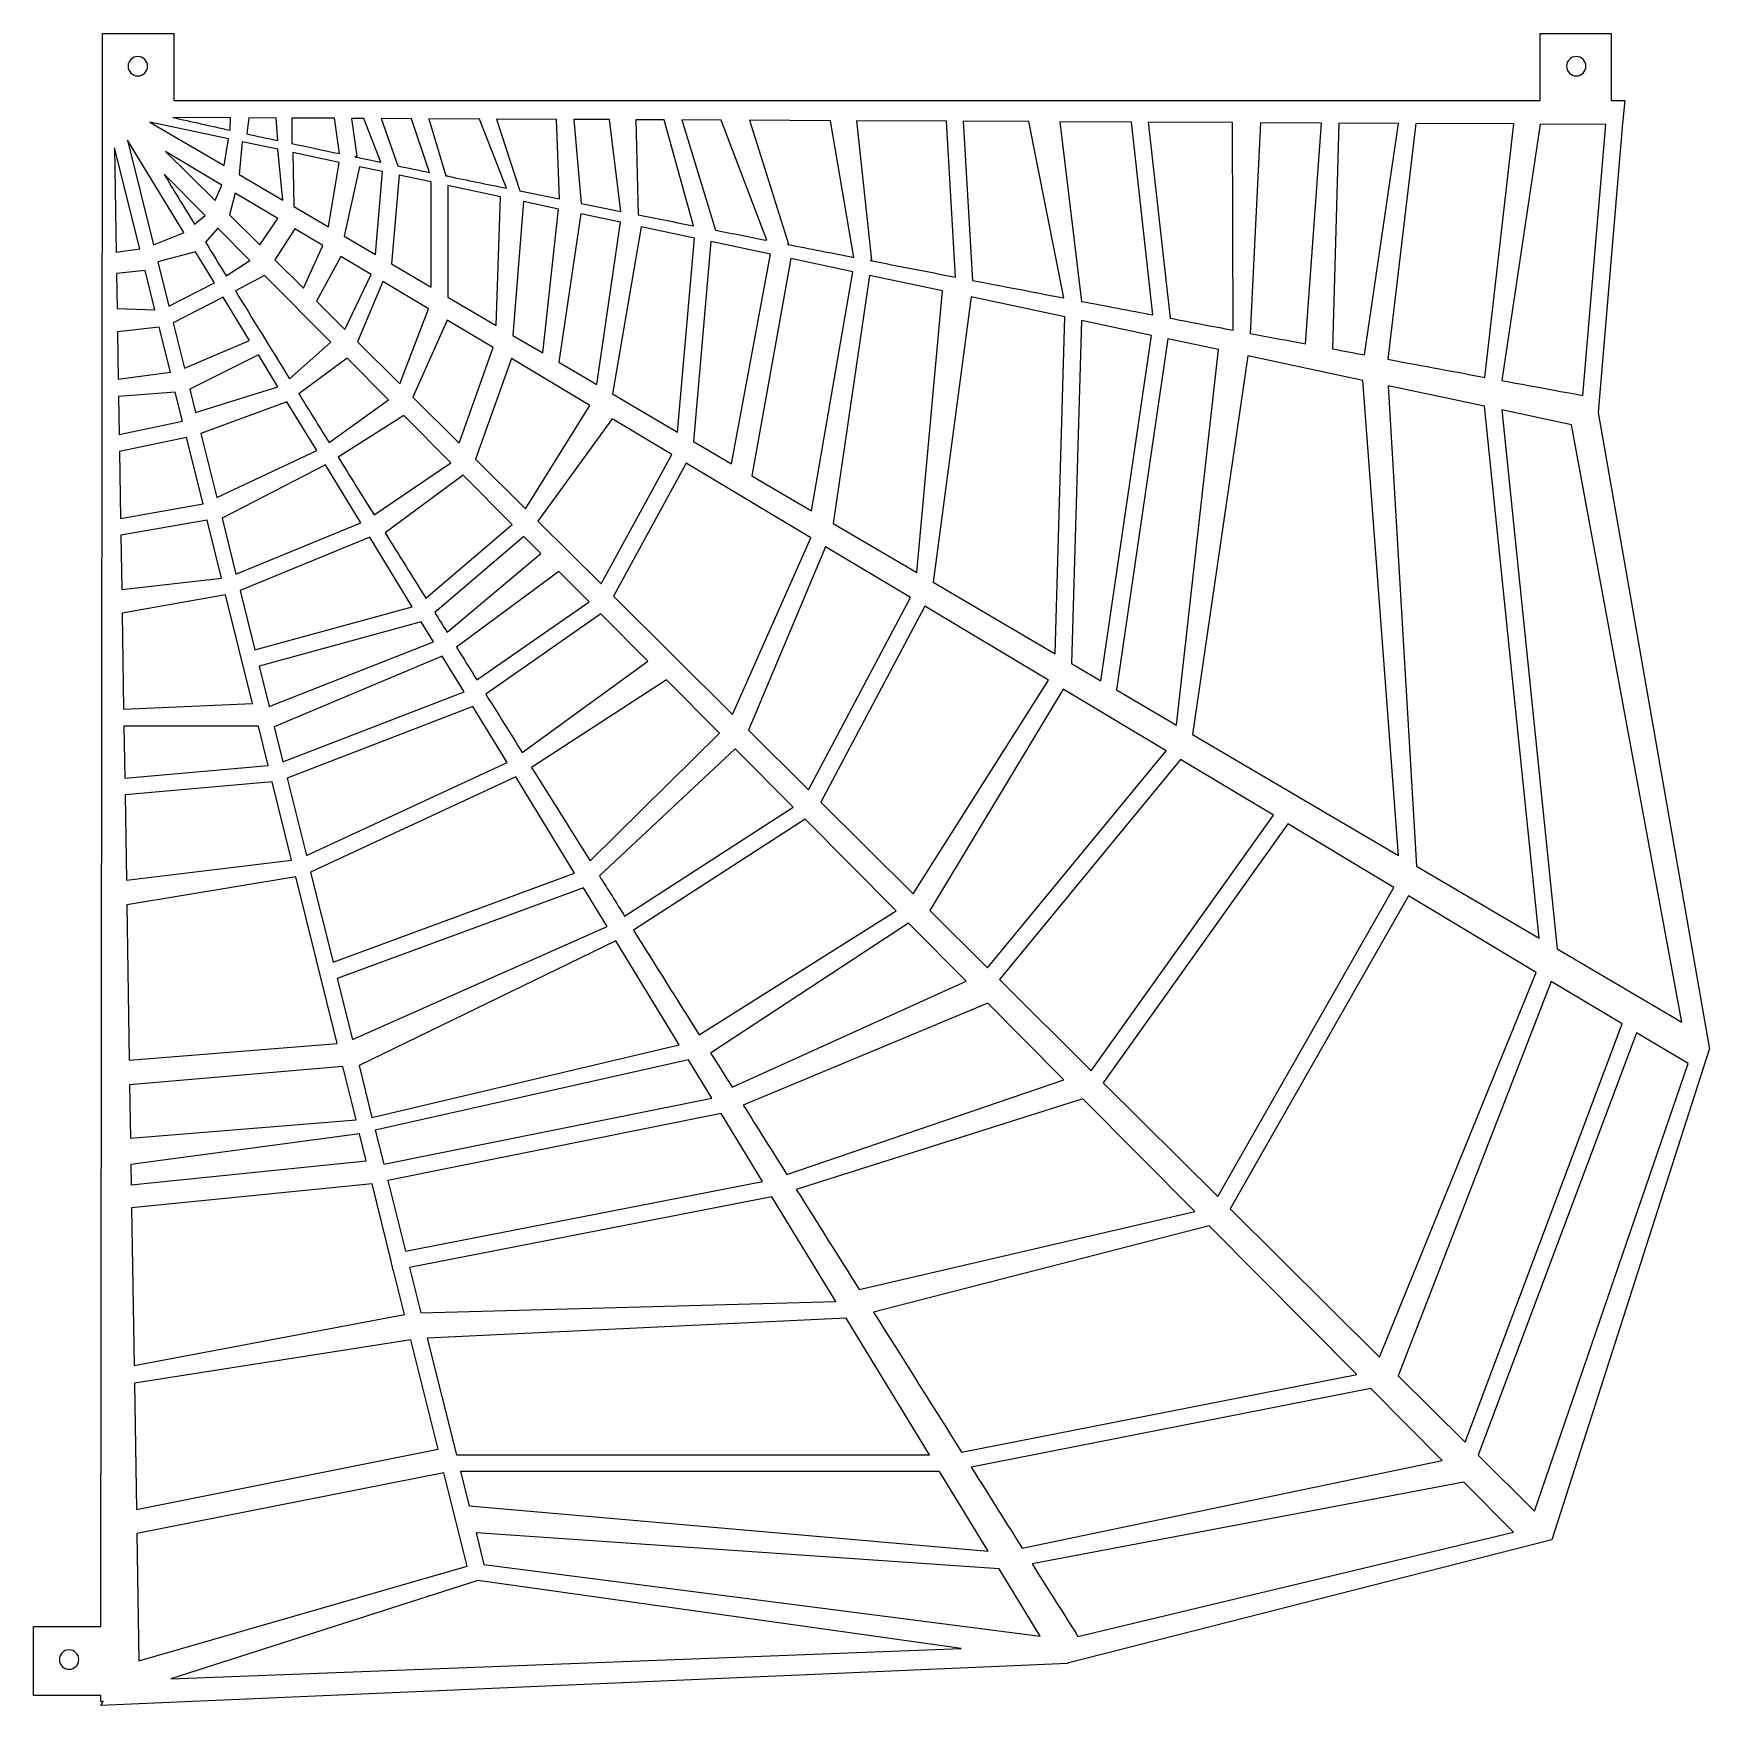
# Model space of a CAD drawing. Header units: centimetres. Extents: x -11.1 to 10.1, y -10.1 to 11.
import ezdxf

# ---------------------------------------------------------------- set-up
doc = ezdxf.new("R2010")
doc.units = ezdxf.units.CM
doc.header["$MEASUREMENT"] = 0
doc.layers.add('Layer 1', color=7, linetype='Continuous')

msp = doc.modelspace()

# ---------------------------------------------------------------- linework, layer by layer
at = {"layer": 'Layer 1'}
for points, knots in [([(10.07904, -1.83385), (10.07904, -1.83385), (8.6708, 6.21462), (8.6708, 6.21462), (8.6708, 6.21462), (8.6708, 6.21462), (8.97954, 9.86896), (8.97954, 9.86896), (8.97954, 9.86896), (8.97954, 9.86896), (8.98128, 9.86896), (8.98128, 9.86896), (8.98128, 9.86896), (8.98128, 9.86896), (9.00747, 10.16), (9.00747, 10.16), (9.00747, 10.16), (9.00747, 10.16), (8.83708, 10.16), (8.83708, 10.16), (8.83708, 10.16), (8.83708, 10.16), (8.83708, 11.00667), (8.83708, 11.00667), (8.83708, 11.00667), (8.83708, 11.00667), (7.9375, 11.00667), (7.9375, 11.00667), (7.9375, 11.00667), (7.9375, 11.00667), (7.9375, 10.16), (7.9375, 10.16), (7.9375, 10.16), (7.9375, 10.16), (7.85813, 10.16), (7.85813, 10.16), (7.85813, 10.16), (7.85813, 10.16), (-9.33979, 10.16), (-9.33979, 10.16), (-9.33979, 10.16), (-9.33979, 10.16), (-9.33979, 11.00667), (-9.33979, 11.00667), (-9.33979, 11.00667), (-9.33979, 11.00667), (-10.23938, 11.00667), (-10.23938, 11.00667), (-10.23938, 11.00667), (-10.23938, 11.00667), (-10.23938, 10.16), (-10.23938, 10.16), (-10.23938, 10.16), (-10.23938, 10.16), (-10.26002, -9.12813), (-10.26002, -9.12813), (-10.26002, -9.12813), (-10.26002, -9.12813), (-11.1125, -9.12813), (-11.1125, -9.12813), (-11.1125, -9.12813), (-11.1125, -9.12813), (-11.1125, -10.00126), (-11.1125, -10.00126), (-11.1125, -10.00126), (-11.1125, -10.00126), (-10.26094, -10.00125), (-10.26094, -10.00125), (-10.26094, -10.00125), (-10.26094, -10.00125), (-10.26102, -10.08383), (-10.26102, -10.08383), (-10.26102, -10.08383), (-10.26102, -10.08383), (-10.23395, -10.0746), (-10.23395, -10.0746), (-10.23395, -10.0746), (-10.23395, -10.0746), (-10.26102, -10.12842), (-10.26102, -10.12842), (-10.26102, -10.12842), (-10.26102, -10.12842), (1.95987, -9.59806), (1.95987, -9.59806), (1.95987, -9.59806), (1.95987, -9.59806), (1.95863, -9.58843), (1.95863, -9.58843), (1.95863, -9.58843), (1.95863, -9.58843), (1.95987, -9.5928), (1.95987, -9.5928), (1.95987, -9.5928), (1.95987, -9.5928), (8.08736, -8.03639), (8.08736, -8.03639), (8.08736, -8.03639), (8.08736, -8.03639), (10.07441, -1.83551), (10.07441, -1.83551), (10.07441, -1.83551), (10.07441, -1.83551), (10.07904, -1.83385), (10.07904, -1.83385)], [0, 0, 0, 0, 0.03703704, 0.03703704, 0.03703704, 0.03703704, 0.07407407, 0.07407407, 0.07407407, 0.07407407, 0.11111111, 0.11111111, 0.11111111, 0.11111111, 0.14814815, 0.14814815, 0.14814815, 0.14814815, 0.18518519, 0.18518519, 0.18518519, 0.18518519, 0.22222222, 0.22222222, 0.22222222, 0.22222222, 0.25925926, 0.25925926, 0.25925926, 0.25925926, 0.2962963, 0.2962963, 0.2962963, 0.2962963, 0.33333333, 0.33333333, 0.33333333, 0.33333333, 0.37037037, 0.37037037, 0.37037037, 0.37037037, 0.40740741, 0.40740741, 0.40740741, 0.40740741, 0.44444444, 0.44444444, 0.44444444, 0.44444444, 0.48148148, 0.48148148, 0.48148148, 0.48148148, 0.51851852, 0.51851852, 0.51851852, 0.51851852, 0.55555556, 0.55555556, 0.55555556, 0.55555556, 0.59259259, 0.59259259, 0.59259259, 0.59259259, 0.62962963, 0.62962963, 0.62962963, 0.62962963, 0.66666667, 0.66666667, 0.66666667, 0.66666667, 0.7037037, 0.7037037, 0.7037037, 0.7037037, 0.74074074, 0.74074074, 0.74074074, 0.74074074, 0.77777778, 0.77777778, 0.77777778, 0.77777778, 0.81481481, 0.81481481, 0.81481481, 0.81481481, 0.85185185, 0.85185185, 0.85185185, 0.85185185, 0.88888889, 0.88888889, 0.88888889, 0.88888889, 0.92592593, 0.92592593, 0.92592593, 0.92592593, 1, 1, 1, 1]), ([(-9.79379, 10.71639), (-9.72592, 10.71639), (-9.67089, 10.66138), (-9.67089, 10.59349), (-9.67089, 10.59349), (-9.67089, 10.52565), (-9.7259, 10.47059), (-9.79379, 10.47059), (-9.79379, 10.47059), (-9.86168, 10.47059), (-9.91669, 10.52562), (-9.91669, 10.59349), (-9.91669, 10.59349), (-9.91666, 10.66139), (-9.86166, 10.71639), (-9.79379, 10.71639)], [0, 0, 0, 0, 0.2, 0.2, 0.2, 0.2, 0.4, 0.4, 0.4, 0.4, 0.6, 0.6, 0.6, 0.6, 1, 1, 1, 1]), ([(8.39404, 10.71639), (8.46191, 10.71639), (8.51694, 10.66138), (8.51694, 10.59349), (8.51694, 10.59349), (8.51694, 10.52565), (8.46193, 10.47059), (8.39404, 10.47059), (8.39404, 10.47059), (8.32615, 10.47059), (8.27114, 10.52562), (8.27114, 10.59349), (8.27114, 10.59349), (8.27114, 10.66139), (8.32615, 10.71639), (8.39404, 10.71639)], [0, 0, 0, 0, 0.2, 0.2, 0.2, 0.2, 0.4, 0.4, 0.4, 0.4, 0.6, 0.6, 0.6, 0.6, 1, 1, 1, 1]), ([(-8.70339, 9.33696), (-8.70339, 9.33696), (-9.63975, 9.8869), (-9.63975, 9.8869), (-9.63975, 9.8869), (-9.63975, 9.8869), (-8.64714, 9.67558), (-8.64714, 9.67558), (-8.64714, 9.67558), (-8.64714, 9.67558), (-8.70339, 9.33696), (-8.70339, 9.33696)], [0, 0, 0, 0, 0.25, 0.25, 0.25, 0.25, 0.5, 0.5, 0.5, 0.5, 1, 1, 1, 1]), ([(-8.62608, 9.79342), (-8.62608, 9.79342), (-8.62751, 9.79371), (-8.62751, 9.79371), (-8.62751, 9.79371), (-8.62751, 9.79371), (-8.62891, 9.78527), (-8.62891, 9.78527), (-8.62891, 9.78527), (-8.87704, 9.83938), (-9.11799, 9.89256), (-9.35104, 9.9446), (-9.35104, 9.9446), (-9.35104, 9.9446), (-8.62156, 9.94111), (-8.62156, 9.94111), (-8.62156, 9.94111), (-8.62156, 9.94111), (-8.62608, 9.79342), (-8.62608, 9.79342)], [0, 0, 0, 0, 0.16666667, 0.16666667, 0.16666667, 0.16666667, 0.33333333, 0.33333333, 0.33333333, 0.33333333, 0.5, 0.5, 0.5, 0.5, 0.66666667, 0.66666667, 0.66666667, 0.66666667, 1, 1, 1, 1]), ([(-8.02201, 9.65401), (-8.15446, 9.68243), (-8.2853, 9.71066), (-8.41431, 9.7386), (-8.41431, 9.7386), (-8.41431, 9.7386), (-8.38817, 9.94), (-8.38817, 9.94), (-8.38817, 9.94), (-8.38817, 9.94), (-8.04355, 9.93833), (-8.04355, 9.93833), (-8.04355, 9.93833), (-8.04355, 9.93833), (-8.02201, 9.65401), (-8.02201, 9.65401)], [0, 0, 0, 0, 0.2, 0.2, 0.2, 0.2, 0.4, 0.4, 0.4, 0.4, 0.6, 0.6, 0.6, 0.6, 1, 1, 1, 1]), ([(-7.24466, 9.48865), (-7.4491, 9.53175), (-7.65032, 9.57448), (-7.84815, 9.61676), (-7.84815, 9.61676), (-7.84815, 9.61676), (-7.84537, 9.93738), (-7.84537, 9.93738), (-7.84537, 9.93738), (-7.84537, 9.93738), (-7.30636, 9.93481), (-7.30636, 9.93481), (-7.30636, 9.93481), (-7.30636, 9.93481), (-7.24466, 9.48865), (-7.24466, 9.48865)], [0, 0, 0, 0, 0.2, 0.2, 0.2, 0.2, 0.4, 0.4, 0.4, 0.4, 0.6, 0.6, 0.6, 0.6, 1, 1, 1, 1]), ([(-6.72118, 9.37879), (-6.83085, 9.4017), (-6.93967, 9.42448), (-7.04776, 9.44718), (-7.04776, 9.44718), (-7.04776, 9.44718), (-7.02567, 9.45025), (-7.02567, 9.45025), (-7.02567, 9.45025), (-7.02567, 9.45025), (-7.0925, 9.9338), (-7.0925, 9.9338), (-7.0925, 9.9338), (-7.0925, 9.9338), (-6.93782, 9.93306), (-6.93782, 9.93306), (-6.93782, 9.93306), (-6.93782, 9.93306), (-6.72118, 9.37879), (-6.72118, 9.37879)], [0, 0, 0, 0, 0.16666667, 0.16666667, 0.16666667, 0.16666667, 0.33333333, 0.33333333, 0.33333333, 0.33333333, 0.5, 0.5, 0.5, 0.5, 0.66666667, 0.66666667, 0.66666667, 0.66666667, 1, 1, 1, 1]), ([(-6.10579, 9.25097), (-6.24001, 9.27872), (-6.37334, 9.30635), (-6.5056, 9.33386), (-6.5056, 9.33386), (-6.5056, 9.33386), (-6.71637, 9.932), (-6.71637, 9.932), (-6.71637, 9.932), (-6.71637, 9.932), (-6.33357, 9.93017), (-6.33357, 9.93017), (-6.33357, 9.93017), (-6.33357, 9.93017), (-6.10579, 9.25097), (-6.10579, 9.25097)], [0, 0, 0, 0, 0.2, 0.2, 0.2, 0.2, 0.4, 0.4, 0.4, 0.4, 0.6, 0.6, 0.6, 0.6, 1, 1, 1, 1]), ([(-5.13239, 9.05126), (-5.38197, 9.10211), (-5.62925, 9.15275), (-5.87375, 9.2031), (-5.87375, 9.2031), (-5.87375, 9.2031), (-5.87375, 9.2075), (-5.87375, 9.2075), (-5.87375, 9.2075), (-5.87375, 9.2075), (-5.89513, 9.2075), (-5.89513, 9.2075), (-5.89513, 9.2075), (-5.89627, 9.20774), (-5.89741, 9.20798), (-5.89857, 9.20821), (-5.89857, 9.20821), (-5.89857, 9.20821), (-6.11542, 9.92915), (-6.11542, 9.92915), (-6.11542, 9.92915), (-6.11542, 9.92915), (-5.47254, 9.92608), (-5.47254, 9.92608), (-5.47254, 9.92608), (-5.47254, 9.92608), (-5.13239, 9.05126), (-5.13239, 9.05126)], [0, 0, 0, 0, 0.125, 0.125, 0.125, 0.125, 0.25, 0.25, 0.25, 0.25, 0.375, 0.375, 0.375, 0.375, 0.5, 0.5, 0.5, 0.5, 0.625, 0.625, 0.625, 0.625, 0.75, 0.75, 0.75, 0.75, 1, 1, 1, 1]), ([(-4.46326, 8.91548), (-4.63024, 8.94921), (-4.7964, 8.9829), (-4.96171, 9.0165), (-4.96171, 9.0165), (-4.96171, 9.0165), (-5.25632, 9.92505), (-5.25632, 9.92505), (-5.25632, 9.92505), (-5.25632, 9.92505), (-4.50046, 9.92145), (-4.50046, 9.92145), (-4.50046, 9.92145), (-4.50046, 9.92145), (-4.46326, 8.91548), (-4.46326, 8.91548)], [0, 0, 0, 0, 0.2, 0.2, 0.2, 0.2, 0.4, 0.4, 0.4, 0.4, 0.6, 0.6, 0.6, 0.6, 1, 1, 1, 1]), ([(-3.68506, 8.75895), (-3.85299, 8.79258), (-4.02042, 8.82621), (-4.18721, 8.85981), (-4.18721, 8.85981), (-4.18721, 8.85981), (-4.28151, 9.92039), (-4.28151, 9.92039), (-4.28151, 9.92039), (-4.28151, 9.92039), (-3.83082, 9.91822), (-3.83082, 9.91822), (-3.83082, 9.91822), (-3.83082, 9.91822), (-3.68506, 8.75895), (-3.68506, 8.75895)], [0, 0, 0, 0, 0.2, 0.2, 0.2, 0.2, 0.4, 0.4, 0.4, 0.4, 0.6, 0.6, 0.6, 0.6, 1, 1, 1, 1]), ([(-2.76886, 8.57634), (-3.00275, 8.62275), (-3.23625, 8.66924), (-3.46895, 8.71575), (-3.46895, 8.71575), (-3.46895, 8.71575), (-3.46633, 8.71609), (-3.46633, 8.71609), (-3.46633, 8.71609), (-3.46633, 8.71609), (-3.49662, 9.91666), (-3.49662, 9.91666), (-3.49662, 9.91666), (-3.49662, 9.91666), (-3.13835, 9.91494), (-3.13835, 9.91494), (-3.13835, 9.91494), (-3.13835, 9.91494), (-2.76886, 8.57634), (-2.76886, 8.57634)], [0, 0, 0, 0, 0.16666667, 0.16666667, 0.16666667, 0.16666667, 0.33333333, 0.33333333, 0.33333333, 0.33333333, 0.5, 0.5, 0.5, 0.5, 0.66666667, 0.66666667, 0.66666667, 0.66666667, 1, 1, 1, 1]), ([(-1.83851, 8.3925), (-2.05534, 8.43515), (-2.27232, 8.47796), (-2.48917, 8.5209), (-2.48917, 8.5209), (-2.48917, 8.5209), (-2.91361, 9.91385), (-2.91361, 9.91385), (-2.91361, 9.91385), (-2.91361, 9.91385), (-2.41598, 9.91147), (-2.41598, 9.91147), (-2.41598, 9.91147), (-2.41598, 9.91147), (-1.83851, 8.3925), (-1.83851, 8.3925)], [0, 0, 0, 0, 0.2, 0.2, 0.2, 0.2, 0.4, 0.4, 0.4, 0.4, 0.6, 0.6, 0.6, 0.6, 1, 1, 1, 1]), ([(-0.73845, 8.17703), (-1.01745, 8.23145), (-1.2977, 8.28628), (-1.57856, 8.34142), (-1.57856, 8.34142), (-1.57856, 8.34142), (-1.5656, 8.3424), (-1.5656, 8.3424), (-1.5656, 8.3424), (-1.5656, 8.3424), (-2.05886, 9.90979), (-2.05886, 9.90979), (-2.05886, 9.90979), (-2.05886, 9.90979), (-1.03431, 9.9049), (-1.03431, 9.9049), (-1.03431, 9.9049), (-1.03431, 9.9049), (-0.73845, 8.17703), (-0.73845, 8.17703)], [0, 0, 0, 0, 0.16666667, 0.16666667, 0.16666667, 0.16666667, 0.33333333, 0.33333333, 0.33333333, 0.33333333, 0.5, 0.5, 0.5, 0.5, 0.66666667, 0.66666667, 0.66666667, 0.66666667, 1, 1, 1, 1]), ([(0.54467, 7.92795), (0.18828, 7.99682), (-0.1724, 8.06678), (-0.53554, 8.13747), (-0.53554, 8.13747), (-0.53554, 8.13747), (-0.51744, 8.14057), (-0.51744, 8.14057), (-0.51744, 8.14057), (-0.51744, 8.14057), (-0.70775, 9.90333), (-0.70775, 9.90333), (-0.70775, 9.90333), (-0.70775, 9.90333), (0.43213, 9.89788), (0.43213, 9.89788), (0.43213, 9.89788), (0.43213, 9.89788), (0.54467, 7.92795), (0.54467, 7.92795)], [0, 0, 0, 0, 0.16666667, 0.16666667, 0.16666667, 0.16666667, 0.33333333, 0.33333333, 0.33333333, 0.33333333, 0.5, 0.5, 0.5, 0.5, 0.66666667, 0.66666667, 0.66666667, 0.66666667, 1, 1, 1, 1]), ([(1.91516, 7.66432), (1.53683, 7.73679), (1.15075, 7.81098), (0.75904, 7.88654), (0.75904, 7.88654), (0.75904, 7.88654), (0.64416, 9.89684), (0.64416, 9.89684), (0.64416, 9.89684), (0.64416, 9.89684), (1.47199, 9.8929), (1.47199, 9.8929), (1.47199, 9.8929), (1.47199, 9.8929), (1.91516, 7.66432), (1.91516, 7.66432)], [0, 0, 0, 0, 0.2, 0.2, 0.2, 0.2, 0.4, 0.4, 0.4, 0.4, 0.6, 0.6, 0.6, 0.6, 1, 1, 1, 1]), ([(3.04115, 7.4494), (2.74717, 7.50533), (2.44639, 7.56269), (2.14011, 7.62127), (2.14011, 7.62127), (2.14011, 7.62127), (1.86515, 9.89105), (1.86515, 9.89105), (1.86515, 9.89105), (1.86515, 9.89105), (2.76963, 9.88674), (2.76963, 9.88674), (2.76963, 9.88674), (2.76963, 9.88674), (3.04115, 7.4494), (3.04115, 7.4494)], [0, 0, 0, 0, 0.2, 0.2, 0.2, 0.2, 0.4, 0.4, 0.4, 0.4, 0.6, 0.6, 0.6, 0.6, 1, 1, 1, 1]), ([(4.05434, 7.2572), (3.79595, 7.30607), (3.53052, 7.35639), (3.25876, 7.40801), (3.25876, 7.40801), (3.25876, 7.40801), (2.98275, 9.8857), (2.98275, 9.8857), (2.98275, 9.8857), (2.98275, 9.8857), (4.04849, 9.88062), (4.04849, 9.88062), (4.04849, 9.88062), (4.04849, 9.88062), (4.05434, 7.2572), (4.05434, 7.2572)], [0, 0, 0, 0, 0.2, 0.2, 0.2, 0.2, 0.4, 0.4, 0.4, 0.4, 0.6, 0.6, 0.6, 0.6, 1, 1, 1, 1]), ([(4.97081, 7.0843), (4.74488, 7.12682), (4.51168, 7.17079), (4.27154, 7.21614), (4.27154, 7.21614), (4.27154, 7.21614), (4.40314, 9.87891), (4.40314, 9.87891), (4.40314, 9.87891), (4.40314, 9.87891), (5.17263, 9.87523), (5.17263, 9.87523), (5.17263, 9.87523), (5.17263, 9.87523), (4.97081, 7.0843), (4.97081, 7.0843)], [0, 0, 0, 0, 0.2, 0.2, 0.2, 0.2, 0.4, 0.4, 0.4, 0.4, 0.6, 0.6, 0.6, 0.6, 1, 1, 1, 1]), ([(5.31024, 7.02051), (5.31024, 7.02051), (5.39226, 9.8742), (5.39226, 9.8742), (5.39226, 9.8742), (5.39226, 9.8742), (6.14696, 9.8706), (6.14696, 9.8706), (6.14696, 9.8706), (6.14696, 9.8706), (5.7154, 6.94449), (5.7154, 6.94449), (5.7154, 6.94449), (5.58366, 6.96918), (5.44862, 6.9945), (5.31024, 7.02051)], [0, 0, 0, 0, 0.2, 0.2, 0.2, 0.2, 0.4, 0.4, 0.4, 0.4, 0.6, 0.6, 0.6, 0.6, 1, 1, 1, 1]), ([(6.01117, 6.88909), (6.01117, 6.88909), (6.36558, 9.86952), (6.36558, 9.86952), (6.36558, 9.86952), (6.36558, 9.86952), (7.60698, 9.86359), (7.60698, 9.86359), (7.60698, 9.86359), (7.60698, 9.86359), (7.24053, 6.65991), (7.24053, 6.65991), (7.24053, 6.65991), (6.88546, 6.72587), (6.47218, 6.80286), (6.01117, 6.88909)], [0, 0, 0, 0, 0.2, 0.2, 0.2, 0.2, 0.4, 0.4, 0.4, 0.4, 0.6, 0.6, 0.6, 0.6, 1, 1, 1, 1]), ([(8.47722, 6.43123), (8.28447, 6.46668), (7.9331, 6.53143), (7.45492, 6.62012), (7.45492, 6.62012), (7.45492, 6.62012), (7.93657, 9.86203), (7.93657, 9.86203), (7.93657, 9.86203), (7.93657, 9.86203), (8.7672, 9.85806), (8.7672, 9.85806), (8.7672, 9.85806), (8.7672, 9.85806), (8.47722, 6.43123), (8.47722, 6.43123)], [0, 0, 0, 0, 0.2, 0.2, 0.2, 0.2, 0.4, 0.4, 0.4, 0.4, 0.6, 0.6, 0.6, 0.6, 1, 1, 1, 1]), ([(-9.77006, 8.28477), (-9.77006, 8.28477), (-10.06597, 8.24455), (-10.06597, 8.24455), (-10.06597, 8.24455), (-10.06597, 8.24455), (-10.08711, 9.56022), (-10.08711, 9.56022), (-10.08711, 9.56022), (-10.08711, 9.56022), (-9.77006, 8.28477), (-9.77006, 8.28477)], [0, 0, 0, 0, 0.25, 0.25, 0.25, 0.25, 0.5, 0.5, 0.5, 0.5, 1, 1, 1, 1]), ([(-9.21165, 8.48969), (-9.21165, 8.48969), (-9.21467, 8.48723), (-9.21467, 8.48723), (-9.21467, 8.48723), (-9.21467, 8.48723), (-9.594, 8.33494), (-9.594, 8.33494), (-9.594, 8.33494), (-9.594, 8.33494), (-9.92574, 9.65991), (-9.92574, 9.65991), (-9.92574, 9.65991), (-9.92574, 9.65991), (-9.21165, 8.48969), (-9.21165, 8.48969)], [0, 0, 0, 0, 0.2, 0.2, 0.2, 0.2, 0.4, 0.4, 0.4, 0.4, 0.6, 0.6, 0.6, 0.6, 1, 1, 1, 1]), ([(-8.02386, 9.54286), (-8.02386, 9.54286), (-7.95935, 8.89998), (-7.95935, 8.89998), (-7.95935, 8.89998), (-7.95935, 8.89998), (-8.51341, 9.22539), (-8.51341, 9.22539), (-8.51341, 9.22539), (-8.51341, 9.22539), (-8.47536, 9.63899), (-8.47536, 9.63899), (-8.47536, 9.63899), (-8.47536, 9.63899), (-8.02386, 9.54286), (-8.02386, 9.54286)], [0, 0, 0, 0, 0.2, 0.2, 0.2, 0.2, 0.4, 0.4, 0.4, 0.4, 0.6, 0.6, 0.6, 0.6, 1, 1, 1, 1]), ([(-8.81581, 8.89468), (-8.81581, 8.89468), (-9.44211, 9.51667), (-9.44211, 9.51667), (-9.44211, 9.51667), (-9.44211, 9.51667), (-8.7326, 9.0917), (-8.7326, 9.0917), (-8.7326, 9.0917), (-8.7326, 9.0917), (-8.81581, 8.89468), (-8.81581, 8.89468)], [0, 0, 0, 0, 0.25, 0.25, 0.25, 0.25, 0.5, 0.5, 0.5, 0.5, 1, 1, 1, 1]), ([(-7.38357, 8.56181), (-7.38357, 8.56181), (-7.82161, 8.81906), (-7.82161, 8.81906), (-7.82161, 8.81906), (-7.82161, 8.81906), (-7.8327, 9.50213), (-7.8327, 9.50213), (-7.8327, 9.50213), (-7.8327, 9.50213), (-7.24749, 9.37754), (-7.24749, 9.37754), (-7.24749, 9.37754), (-7.24749, 9.37754), (-7.38357, 8.56181), (-7.38357, 8.56181)], [0, 0, 0, 0, 0.2, 0.2, 0.2, 0.2, 0.4, 0.4, 0.4, 0.4, 0.6, 0.6, 0.6, 0.6, 1, 1, 1, 1]), ([(-8.94416, 8.70749), (-8.94416, 8.70749), (-9.07822, 8.59835), (-9.07822, 8.59835), (-9.07822, 8.59835), (-9.21443, 8.82137), (-9.34243, 9.03171), (-9.46105, 9.22753), (-9.46105, 9.22753), (-9.46105, 9.22753), (-8.94416, 8.70749), (-8.94416, 8.70749)], [0, 0, 0, 0, 0.25, 0.25, 0.25, 0.25, 0.5, 0.5, 0.5, 0.5, 1, 1, 1, 1]), ([(-6.78897, 8.21259), (-6.78897, 8.21259), (-7.1855, 8.44548), (-7.1855, 8.44548), (-7.1855, 8.44548), (-7.1855, 8.44548), (-6.99026, 9.32279), (-6.99026, 9.32279), (-6.99026, 9.32279), (-6.99026, 9.32279), (-6.69774, 9.26051), (-6.69774, 9.26051), (-6.69774, 9.26051), (-6.69774, 9.26051), (-6.78897, 8.21259), (-6.78897, 8.21259)], [0, 0, 0, 0, 0.2, 0.2, 0.2, 0.2, 0.4, 0.4, 0.4, 0.4, 0.6, 0.6, 0.6, 0.6, 1, 1, 1, 1]), ([(-6.08542, 7.79939), (-6.08542, 7.79939), (-6.58686, 8.0939), (-6.58686, 8.0939), (-6.58686, 8.0939), (-6.58686, 8.0939), (-6.48915, 9.21613), (-6.48915, 9.21613), (-6.48915, 9.21613), (-6.48915, 9.21613), (-6.08542, 9.13014), (-6.08542, 9.13014), (-6.08542, 9.13014), (-6.08542, 9.13014), (-6.08542, 7.79939), (-6.08542, 7.79939)], [0, 0, 0, 0, 0.2, 0.2, 0.2, 0.2, 0.4, 0.4, 0.4, 0.4, 0.6, 0.6, 0.6, 0.6, 1, 1, 1, 1]), ([(-8.25167, 8.3344), (-8.25167, 8.3344), (-8.63357, 8.71368), (-8.63357, 8.71368), (-8.63357, 8.71368), (-8.63357, 8.71368), (-8.56134, 8.98911), (-8.56134, 8.98911), (-8.56134, 8.98911), (-8.56134, 8.98911), (-8.025, 8.66788), (-8.025, 8.66788), (-8.025, 8.66788), (-8.025, 8.66788), (-8.25167, 8.3344), (-8.25167, 8.3344)], [0, 0, 0, 0, 0.2, 0.2, 0.2, 0.2, 0.4, 0.4, 0.4, 0.4, 0.6, 0.6, 0.6, 0.6, 1, 1, 1, 1]), ([(-5.26156, 7.31552), (-5.26156, 7.31552), (-5.87375, 7.67509), (-5.87375, 7.67509), (-5.87375, 7.67509), (-5.87375, 7.67509), (-5.87375, 9.08508), (-5.87375, 9.08508), (-5.87375, 9.08508), (-5.87375, 9.08508), (-5.20965, 8.94369), (-5.20965, 8.94369), (-5.20965, 8.94369), (-5.20965, 8.94369), (-5.26156, 7.31552), (-5.26156, 7.31552)], [0, 0, 0, 0, 0.2, 0.2, 0.2, 0.2, 0.4, 0.4, 0.4, 0.4, 0.6, 0.6, 0.6, 0.6, 1, 1, 1, 1]), ([(-4.67101, 6.9687), (-4.67101, 6.9687), (-5.04981, 7.19119), (-5.04981, 7.19119), (-5.04981, 7.19119), (-5.04981, 7.19119), (-4.91709, 8.88143), (-4.91709, 8.88143), (-4.91709, 8.88143), (-4.91709, 8.88143), (-4.47534, 8.78737), (-4.47534, 8.78737), (-4.47534, 8.78737), (-4.47534, 8.78737), (-4.67101, 6.9687), (-4.67101, 6.9687)], [0, 0, 0, 0, 0.2, 0.2, 0.2, 0.2, 0.4, 0.4, 0.4, 0.4, 0.6, 0.6, 0.6, 0.6, 1, 1, 1, 1]), ([(-3.98918, 6.56825), (-3.98918, 6.56825), (-4.46982, 6.85053), (-4.46982, 6.85053), (-4.46982, 6.85053), (-4.46982, 6.85053), (-4.19071, 8.72677), (-4.19071, 8.72677), (-4.19071, 8.72677), (-4.19071, 8.72677), (-3.69033, 8.62022), (-3.69033, 8.62022), (-3.69033, 8.62022), (-3.69033, 8.62022), (-3.98918, 6.56825), (-3.98918, 6.56825)], [0, 0, 0, 0, 0.2, 0.2, 0.2, 0.2, 0.4, 0.4, 0.4, 0.4, 0.6, 0.6, 0.6, 0.6, 1, 1, 1, 1]), ([(-8.37644, 8.13639), (-8.37644, 8.13639), (-8.67682, 7.94311), (-8.67682, 7.94311), (-8.67682, 7.94311), (-8.76651, 8.08913), (-8.85351, 8.231), (-8.93773, 8.36859), (-8.93773, 8.36859), (-8.93773, 8.36859), (-8.78239, 8.54478), (-8.78239, 8.54478), (-8.78239, 8.54478), (-8.78239, 8.54478), (-8.37644, 8.13639), (-8.37644, 8.13639)], [0, 0, 0, 0, 0.2, 0.2, 0.2, 0.2, 0.4, 0.4, 0.4, 0.4, 0.6, 0.6, 0.6, 0.6, 1, 1, 1, 1]), ([(-7.70027, 7.78682), (-7.70027, 7.78682), (-8.06159, 8.14565), (-8.06159, 8.14565), (-8.06159, 8.14565), (-8.06159, 8.14565), (-7.8091, 8.53856), (-7.8091, 8.53856), (-7.8091, 8.53856), (-7.8091, 8.53856), (-7.4557, 8.32689), (-7.4557, 8.32689), (-7.4557, 8.32689), (-7.4557, 8.32689), (-7.70027, 7.78682), (-7.70027, 7.78682)], [0, 0, 0, 0, 0.2, 0.2, 0.2, 0.2, 0.4, 0.4, 0.4, 0.4, 0.6, 0.6, 0.6, 0.6, 1, 1, 1, 1]), ([(-2.96892, 5.96903), (-2.96892, 5.96903), (-3.78998, 6.45123), (-3.78998, 6.45123), (-3.78998, 6.45123), (-3.78998, 6.45123), (-3.43049, 8.56488), (-3.43049, 8.56488), (-3.43049, 8.56488), (-3.43049, 8.56488), (-2.75522, 8.42111), (-2.75522, 8.42111), (-2.75522, 8.42111), (-2.75522, 8.42111), (-2.96892, 5.96903), (-2.96892, 5.96903)], [0, 0, 0, 0, 0.2, 0.2, 0.2, 0.2, 0.4, 0.4, 0.4, 0.4, 0.6, 0.6, 0.6, 0.6, 1, 1, 1, 1]), ([(-1.79184, 8.216), (-1.79184, 8.216), (-2.28529, 5.56749), (-2.28529, 5.56749), (-2.28529, 5.56749), (-2.28529, 5.56749), (-2.76681, 5.85028), (-2.76681, 5.85028), (-2.76681, 5.85028), (-2.76681, 5.85028), (-2.54662, 8.37668), (-2.54662, 8.37668), (-2.54662, 8.37668), (-2.54662, 8.37668), (-1.79184, 8.216), (-1.79184, 8.216)], [0, 0, 0, 0, 0.2, 0.2, 0.2, 0.2, 0.4, 0.4, 0.4, 0.4, 0.6, 0.6, 0.6, 0.6, 1, 1, 1, 1]), ([(-9.06261, 8.24548), (-9.06261, 8.24548), (-8.82345, 7.85355), (-8.82345, 7.85355), (-8.82345, 7.85355), (-8.82345, 7.85355), (-9.4, 7.56013), (-9.4, 7.56013), (-9.4, 7.56013), (-9.4, 7.56013), (-9.54041, 8.12099), (-9.54041, 8.12099), (-9.54041, 8.12099), (-9.54041, 8.12099), (-9.06261, 8.24548), (-9.06261, 8.24548)], [0, 0, 0, 0, 0.2, 0.2, 0.2, 0.2, 0.4, 0.4, 0.4, 0.4, 0.6, 0.6, 0.6, 0.6, 1, 1, 1, 1]), ([(-7.17463, 7.2648), (-7.17463, 7.2648), (-7.5352, 7.62291), (-7.5352, 7.62291), (-7.5352, 7.62291), (-7.5352, 7.62291), (-7.22569, 8.18912), (-7.22569, 8.18912), (-7.22569, 8.18912), (-7.22569, 8.18912), (-6.84485, 7.96102), (-6.84485, 7.96102), (-6.84485, 7.96102), (-6.84485, 7.96102), (-7.17463, 7.2648), (-7.17463, 7.2648)], [0, 0, 0, 0, 0.2, 0.2, 0.2, 0.2, 0.4, 0.4, 0.4, 0.4, 0.6, 0.6, 0.6, 0.6, 1, 1, 1, 1]), ([(-1.27503, 4.97419), (-1.27503, 4.97419), (-2.02915, 5.41708), (-2.02915, 5.41708), (-2.02915, 5.41708), (-2.02915, 5.41708), (-1.53811, 8.162), (-1.53811, 8.162), (-1.53811, 8.162), (-1.53811, 8.162), (-0.75137, 7.99449), (-0.75137, 7.99449), (-0.75137, 7.99449), (-0.75137, 7.99449), (-1.27503, 4.97419), (-1.27503, 4.97419)], [0, 0, 0, 0, 0.2, 0.2, 0.2, 0.2, 0.4, 0.4, 0.4, 0.4, 0.6, 0.6, 0.6, 0.6, 1, 1, 1, 1]), ([(-10.06158, 7.97211), (-10.06158, 7.97211), (-9.70191, 8.01069), (-9.70191, 8.01069), (-9.70191, 8.01069), (-9.70191, 8.01069), (-9.57843, 7.51393), (-9.57843, 7.51393), (-9.57843, 7.51393), (-9.57843, 7.51393), (-10.05447, 7.52981), (-10.05447, 7.52981), (-10.05447, 7.52981), (-10.05447, 7.52981), (-10.06158, 7.97211), (-10.06158, 7.97211)], [0, 0, 0, 0, 0.2, 0.2, 0.2, 0.2, 0.4, 0.4, 0.4, 0.4, 0.6, 0.6, 0.6, 0.6, 1, 1, 1, 1]), ([(-8.56001, 7.75306), (-8.56001, 7.75306), (-8.18991, 7.94872), (-8.18991, 7.94872), (-8.18991, 7.94872), (-8.18991, 7.94872), (-7.35335, 7.10716), (-7.35335, 7.10716), (-7.35335, 7.10716), (-7.35335, 7.10716), (-7.87535, 6.64329), (-7.87535, 6.64329), (-7.87535, 6.64329), (-8.11591, 7.03218), (-8.34491, 7.40333), (-8.56001, 7.75306)], [0, 0, 0, 0, 0.2, 0.2, 0.2, 0.2, 0.4, 0.4, 0.4, 0.4, 0.6, 0.6, 0.6, 0.6, 1, 1, 1, 1]), ([(-6.48245, 6.57738), (-6.48245, 6.57738), (-7.0168, 7.10808), (-7.0168, 7.10808), (-7.0168, 7.10808), (-7.0168, 7.10808), (-6.69414, 7.87077), (-6.69414, 7.87077), (-6.69414, 7.87077), (-6.69414, 7.87077), (-6.11616, 7.52459), (-6.11616, 7.52459), (-6.11616, 7.52459), (-6.11616, 7.52459), (-6.48245, 6.57738), (-6.48245, 6.57738)], [0, 0, 0, 0, 0.2, 0.2, 0.2, 0.2, 0.4, 0.4, 0.4, 0.4, 0.6, 0.6, 0.6, 0.6, 1, 1, 1, 1]), ([(0.05739, 4.19163), (0.05739, 4.19163), (-1.00139, 4.81345), (-1.00139, 4.81345), (-1.00139, 4.81345), (-1.00139, 4.81345), (-0.54025, 7.9495), (-0.54025, 7.9495), (-0.54025, 7.9495), (-0.54025, 7.9495), (0.38121, 7.75331), (0.38121, 7.75331), (0.38121, 7.75331), (0.38121, 7.75331), (0.05739, 4.19163), (0.05739, 4.19163)], [0, 0, 0, 0, 0.2, 0.2, 0.2, 0.2, 0.4, 0.4, 0.4, 0.4, 0.6, 0.6, 0.6, 0.6, 1, 1, 1, 1]), ([(-8.71291, 7.67233), (-8.71291, 7.67233), (-8.38041, 7.12742), (-8.38041, 7.12742), (-8.38041, 7.12742), (-8.38041, 7.12742), (-9.20433, 6.77844), (-9.20433, 6.77844), (-9.20433, 6.77844), (-9.20433, 6.77844), (-9.34728, 7.34946), (-9.34728, 7.34946), (-9.34728, 7.34946), (-9.34728, 7.34946), (-8.71291, 7.67233), (-8.71291, 7.67233)], [0, 0, 0, 0, 0.2, 0.2, 0.2, 0.2, 0.4, 0.4, 0.4, 0.4, 0.6, 0.6, 0.6, 0.6, 1, 1, 1, 1]), ([(1.80589, 3.16471), (1.80589, 3.16471), (0.26353, 4.07056), (0.26353, 4.07056), (0.26353, 4.07056), (0.26353, 4.07056), (0.74221, 7.67649), (0.74221, 7.67649), (0.74221, 7.67649), (0.74221, 7.67649), (1.92667, 7.42432), (1.92667, 7.42432), (1.92667, 7.42432), (1.92667, 7.42432), (1.80589, 3.16471), (1.80589, 3.16471)], [0, 0, 0, 0, 0.2, 0.2, 0.2, 0.2, 0.4, 0.4, 0.4, 0.4, 0.6, 0.6, 0.6, 0.6, 1, 1, 1, 1]), ([(-10.04975, 7.23466), (-10.04975, 7.23466), (-9.52355, 7.29316), (-9.52355, 7.29316), (-9.52355, 7.29316), (-9.52355, 7.29316), (-9.38242, 6.72544), (-9.38242, 6.72544), (-9.38242, 6.72544), (-9.38242, 6.72544), (-10.04015, 6.63744), (-10.04015, 6.63744), (-10.04015, 6.63744), (-10.04015, 6.63744), (-10.04975, 7.23466), (-10.04975, 7.23466)], [0, 0, 0, 0, 0.2, 0.2, 0.2, 0.2, 0.4, 0.4, 0.4, 0.4, 0.6, 0.6, 0.6, 0.6, 1, 1, 1, 1]), ([(-5.72968, 5.8298), (-5.72968, 5.8298), (-6.31515, 6.41125), (-6.31515, 6.41125), (-6.31515, 6.41125), (-6.31515, 6.41125), (-5.88264, 7.38471), (-5.88264, 7.38471), (-5.88264, 7.38471), (-5.88264, 7.38471), (-5.30101, 7.03633), (-5.30101, 7.03633), (-5.30101, 7.03633), (-5.30101, 7.03633), (-5.72968, 5.8298), (-5.72968, 5.8298)], [0, 0, 0, 0, 0.2, 0.2, 0.2, 0.2, 0.4, 0.4, 0.4, 0.4, 0.6, 0.6, 0.6, 0.6, 1, 1, 1, 1]), ([(2.38305, 2.82572), (2.38305, 2.82572), (2.01417, 3.04239), (2.01417, 3.04239), (2.01417, 3.04239), (2.01417, 3.04239), (2.1371, 7.37949), (2.1371, 7.37949), (2.1371, 7.37949), (2.1371, 7.37949), (3.02359, 7.19076), (3.02359, 7.19076), (3.02359, 7.19076), (3.02359, 7.19076), (2.38305, 2.82572), (2.38305, 2.82572)], [0, 0, 0, 0, 0.2, 0.2, 0.2, 0.2, 0.4, 0.4, 0.4, 0.4, 0.6, 0.6, 0.6, 0.6, 1, 1, 1, 1]), ([(2.58006, 2.71005), (2.58006, 2.71005), (3.23104, 7.14661), (3.23104, 7.14661), (3.23104, 7.14661), (3.23104, 7.14661), (3.87043, 7.01048), (3.87043, 7.01048), (3.87043, 7.01048), (3.87043, 7.01048), (3.33912, 2.26423), (3.33912, 2.26423), (3.33912, 2.26423), (3.33912, 2.26423), (2.58006, 2.71005), (2.58006, 2.71005)], [0, 0, 0, 0, 0.2, 0.2, 0.2, 0.2, 0.4, 0.4, 0.4, 0.4, 0.6, 0.6, 0.6, 0.6, 1, 1, 1, 1]), ([(-8.26815, 6.94349), (-8.26815, 6.94349), (-8.02153, 6.53934), (-8.02153, 6.53934), (-8.02153, 6.53934), (-8.02153, 6.53934), (-9.0633, 6.21504), (-9.0633, 6.21504), (-9.0633, 6.21504), (-9.0633, 6.21504), (-9.13749, 6.51137), (-9.13749, 6.51137), (-9.13749, 6.51137), (-9.13749, 6.51137), (-8.26815, 6.94349), (-8.26815, 6.94349)], [0, 0, 0, 0, 0.2, 0.2, 0.2, 0.2, 0.4, 0.4, 0.4, 0.4, 0.6, 0.6, 0.6, 0.6, 1, 1, 1, 1]), ([(-6.62496, 6.37434), (-6.62496, 6.37434), (-7.37619, 5.83747), (-7.37619, 5.83747), (-7.37619, 5.83747), (-7.50565, 6.04617), (-7.63252, 6.25086), (-7.75658, 6.4513), (-7.75658, 6.4513), (-7.75658, 6.4513), (-7.14846, 6.90099), (-7.14846, 6.90099), (-7.14846, 6.90099), (-7.14846, 6.90099), (-6.62496, 6.37434), (-6.62496, 6.37434)], [0, 0, 0, 0, 0.2, 0.2, 0.2, 0.2, 0.4, 0.4, 0.4, 0.4, 0.6, 0.6, 0.6, 0.6, 1, 1, 1, 1]), ([(-4.07749, 6.30351), (-4.07749, 6.30351), (-4.89365, 4.99954), (-4.89365, 4.99954), (-4.89365, 4.99954), (-4.89365, 4.99954), (-5.52503, 5.62658), (-5.52503, 5.62658), (-5.52503, 5.62658), (-5.52503, 5.62658), (-5.06939, 6.89764), (-5.06939, 6.89764), (-5.06939, 6.89764), (-5.06939, 6.89764), (-4.07749, 6.30351), (-4.07749, 6.30351)], [0, 0, 0, 0, 0.2, 0.2, 0.2, 0.2, 0.4, 0.4, 0.4, 0.4, 0.6, 0.6, 0.6, 0.6, 1, 1, 1, 1]), ([(3.54301, 2.1445), (3.54301, 2.1445), (4.24135, 6.9315), (4.24135, 6.9315), (4.24135, 6.9315), (4.24135, 6.9315), (5.69481, 6.62204), (5.69481, 6.62204), (5.69481, 6.62204), (5.69481, 6.62204), (6.14849, 0.61425), (6.14849, 0.61425), (6.14849, 0.61425), (6.14849, 0.61425), (3.54301, 2.1445), (3.54301, 2.1445)], [0, 0, 0, 0, 0.2, 0.2, 0.2, 0.2, 0.4, 0.4, 0.4, 0.4, 0.6, 0.6, 0.6, 0.6, 1, 1, 1, 1]), ([(-10.03662, 6.41951), (-10.03662, 6.41951), (-9.31984, 6.47378), (-9.31984, 6.47378), (-9.31984, 6.47378), (-9.31984, 6.47378), (-9.22803, 6.10445), (-9.22803, 6.10445), (-9.22803, 6.10445), (-9.22803, 6.10445), (-10.0289, 5.93871), (-10.0289, 5.93871), (-10.0289, 5.93871), (-10.0289, 5.93871), (-10.03662, 6.41951), (-10.03662, 6.41951)], [0, 0, 0, 0, 0.2, 0.2, 0.2, 0.2, 0.4, 0.4, 0.4, 0.4, 0.6, 0.6, 0.6, 0.6, 1, 1, 1, 1]), ([(6.37418, 0.4817), (6.37418, 0.4817), (6.01567, 6.55373), (6.01567, 6.55373), (6.01567, 6.55373), (6.01567, 6.55373), (7.23458, 6.2942), (7.23458, 6.2942), (7.23458, 6.2942), (7.23458, 6.2942), (7.9257, -0.42955), (7.9257, -0.42955), (7.9257, -0.42955), (7.9257, -0.42955), (6.37418, 0.4817), (6.37418, 0.4817)], [0, 0, 0, 0, 0.2, 0.2, 0.2, 0.2, 0.4, 0.4, 0.4, 0.4, 0.6, 0.6, 0.6, 0.6, 1, 1, 1, 1]), ([(-7.53181, 5.73678), (-7.53181, 5.73678), (-8.79475, 5.14249), (-8.79475, 5.14249), (-8.79475, 5.14249), (-8.79475, 5.14249), (-8.99732, 5.95156), (-8.99732, 5.95156), (-8.99732, 5.95156), (-8.99732, 5.95156), (-7.9074, 6.35227), (-7.9074, 6.35227), (-7.9074, 6.35227), (-7.9074, 6.35227), (-7.53181, 5.73678), (-7.53181, 5.73678)], [0, 0, 0, 0, 0.2, 0.2, 0.2, 0.2, 0.4, 0.4, 0.4, 0.4, 0.6, 0.6, 0.6, 0.6, 1, 1, 1, 1]), ([(-6.42837, 6.17657), (-6.42837, 6.17657), (-5.83636, 5.58105), (-5.83636, 5.58105), (-5.83636, 5.58105), (-5.83636, 5.58105), (-6.80677, 4.92099), (-6.80677, 4.92099), (-6.80677, 4.92099), (-6.96073, 5.16848), (-7.11207, 5.41203), (-7.26027, 5.65079), (-7.26027, 5.65079), (-7.26027, 5.65079), (-6.42837, 6.17657), (-6.42837, 6.17657)], [0, 0, 0, 0, 0.2, 0.2, 0.2, 0.2, 0.4, 0.4, 0.4, 0.4, 0.6, 0.6, 0.6, 0.6, 1, 1, 1, 1]), ([(8.15218, -0.56256), (8.15218, -0.56256), (7.45217, 6.24787), (7.45217, 6.24787), (7.45217, 6.24787), (7.45217, 6.24787), (8.33281, 6.06039), (8.33281, 6.06039), (8.33281, 6.06039), (8.33281, 6.06039), (9.73137, -1.49005), (9.73137, -1.49005), (9.73137, -1.49005), (9.73137, -1.49005), (8.15218, -0.56256), (8.15218, -0.56256)], [0, 0, 0, 0, 0.2, 0.2, 0.2, 0.2, 0.4, 0.4, 0.4, 0.4, 0.6, 0.6, 0.6, 0.6, 1, 1, 1, 1]), ([(-3.93618, 4.04865), (-3.93618, 4.04865), (-4.7343, 4.84129), (-4.7343, 4.84129), (-4.7343, 4.84129), (-4.7343, 4.84129), (-3.7972, 6.13561), (-3.7972, 6.13561), (-3.7972, 6.13561), (-3.7972, 6.13561), (-3.04301, 5.68389), (-3.04301, 5.68389), (-3.04301, 5.68389), (-3.04301, 5.68389), (-3.93618, 4.04865), (-3.93618, 4.04865)], [0, 0, 0, 0, 0.2, 0.2, 0.2, 0.2, 0.4, 0.4, 0.4, 0.4, 0.6, 0.6, 0.6, 0.6, 1, 1, 1, 1]), ([(-8.96882, 5.06161), (-8.96882, 5.06161), (-10.01186, 4.87786), (-10.01186, 4.87786), (-10.01186, 4.87786), (-10.01186, 4.87786), (-10.02546, 5.72331), (-10.02546, 5.72331), (-10.02546, 5.72331), (-10.02546, 5.72331), (-9.17694, 5.89889), (-9.17694, 5.89889), (-9.17694, 5.89889), (-9.17694, 5.89889), (-8.96882, 5.06161), (-8.96882, 5.06161)], [0, 0, 0, 0, 0.2, 0.2, 0.2, 0.2, 0.4, 0.4, 0.4, 0.4, 0.6, 0.6, 0.6, 0.6, 1, 1, 1, 1]), ([(-7.42027, 5.55397), (-7.42027, 5.55397), (-6.97334, 4.82158), (-6.97334, 4.82158), (-6.97334, 4.82158), (-6.97334, 4.82158), (-8.55235, 4.17422), (-8.55235, 4.17422), (-8.55235, 4.17422), (-8.55235, 4.17422), (-8.72893, 4.8796), (-8.72893, 4.8796), (-8.72893, 4.8796), (-8.72893, 4.8796), (-7.42027, 5.55397), (-7.42027, 5.55397)], [0, 0, 0, 0, 0.2, 0.2, 0.2, 0.2, 0.4, 0.4, 0.4, 0.4, 0.6, 0.6, 0.6, 0.6, 1, 1, 1, 1]), ([(-1.28564, 4.63129), (-1.28564, 4.63129), (-2.27391, 2.39781), (-2.27391, 2.39781), (-2.27391, 2.39781), (-2.27391, 2.39781), (-3.77984, 3.89337), (-3.77984, 3.89337), (-3.77984, 3.89337), (-3.77984, 3.89337), (-2.86129, 5.57504), (-2.86129, 5.57504), (-2.86129, 5.57504), (-2.86129, 5.57504), (-1.28564, 4.63129), (-1.28564, 4.63129)], [0, 0, 0, 0, 0.2, 0.2, 0.2, 0.2, 0.4, 0.4, 0.4, 0.4, 0.6, 0.6, 0.6, 0.6, 1, 1, 1, 1]), ([(-6.15294, 3.87104), (-6.32608, 4.14877), (-6.49695, 4.42304), (-6.66491, 4.69292), (-6.66491, 4.69292), (-6.66491, 4.69292), (-5.68132, 5.42505), (-5.68132, 5.42505), (-5.68132, 5.42505), (-5.68132, 5.42505), (-5.06082, 4.80082), (-5.06082, 4.80082), (-5.06082, 4.80082), (-5.06082, 4.80082), (-6.15294, 3.87104), (-6.15294, 3.87104)], [0, 0, 0, 0, 0.2, 0.2, 0.2, 0.2, 0.4, 0.4, 0.4, 0.4, 0.6, 0.6, 0.6, 0.6, 1, 1, 1, 1]), ([(-10.00842, 4.66352), (-10.00842, 4.66352), (-8.91762, 4.85571), (-8.91762, 4.85571), (-8.91762, 4.85571), (-8.91762, 4.85571), (-8.73559, 4.12348), (-8.73559, 4.12348), (-8.73559, 4.12348), (-8.73559, 4.12348), (-9.99736, 3.97685), (-9.99736, 3.97685), (-9.99736, 3.97685), (-9.99736, 3.97685), (-10.00842, 4.66352), (-10.00842, 4.66352)], [0, 0, 0, 0, 0.2, 0.2, 0.2, 0.2, 0.4, 0.4, 0.4, 0.4, 0.6, 0.6, 0.6, 0.6, 1, 1, 1, 1]), ([(-6.32513, 3.75925), (-6.32513, 3.75925), (-8.31236, 3.21566), (-8.31236, 3.21566), (-8.31236, 3.21566), (-8.31236, 3.21566), (-8.5004, 3.96673), (-8.5004, 3.96673), (-8.5004, 3.96673), (-8.5004, 3.96673), (-6.86168, 4.63859), (-6.86168, 4.63859), (-6.86168, 4.63859), (-6.86168, 4.63859), (-6.32513, 3.75925), (-6.32513, 3.75925)], [0, 0, 0, 0, 0.2, 0.2, 0.2, 0.2, 0.4, 0.4, 0.4, 0.4, 0.6, 0.6, 0.6, 0.6, 1, 1, 1, 1]), ([(-5.88396, 3.43979), (-5.93603, 3.52324), (-5.98799, 3.60653), (-6.03969, 3.68942), (-6.03969, 3.68942), (-6.03969, 3.68942), (-4.91114, 4.65023), (-4.91114, 4.65023), (-4.91114, 4.65023), (-4.91114, 4.65023), (-4.69746, 4.43526), (-4.69746, 4.43526), (-4.69746, 4.43526), (-4.69746, 4.43526), (-5.88396, 3.43979), (-5.88396, 3.43979)], [0, 0, 0, 0, 0.2, 0.2, 0.2, 0.2, 0.4, 0.4, 0.4, 0.4, 0.6, 0.6, 0.6, 0.6, 1, 1, 1, 1]), ([(-1.31445, 1.445), (-1.31445, 1.445), (-2.07386, 2.19917), (-2.07386, 2.19917), (-2.07386, 2.19917), (-2.07386, 2.19917), (-1.09932, 4.51972), (-1.09932, 4.51972), (-1.09932, 4.51972), (-1.09932, 4.51972), (-0.02553, 3.87657), (-0.02553, 3.87657), (-0.02553, 3.87657), (-0.02553, 3.87657), (-1.31445, 1.445), (-1.31445, 1.445)], [0, 0, 0, 0, 0.2, 0.2, 0.2, 0.2, 0.4, 0.4, 0.4, 0.4, 0.6, 0.6, 0.6, 0.6, 1, 1, 1, 1]), ([(-5.50733, 2.83649), (-5.59395, 2.97518), (-5.68021, 3.11332), (-5.76601, 3.2508), (-5.76601, 3.2508), (-5.76601, 3.2508), (-4.46979, 4.20624), (-4.46979, 4.20624), (-4.46979, 4.20624), (-4.46979, 4.20624), (-4.08863, 3.82278), (-4.08863, 3.82278), (-4.08863, 3.82278), (-4.08863, 3.82278), (-5.50733, 2.83649), (-5.50733, 2.83649)], [0, 0, 0, 0, 0.2, 0.2, 0.2, 0.2, 0.4, 0.4, 0.4, 0.4, 0.6, 0.6, 0.6, 0.6, 1, 1, 1, 1]), ([(-8.34152, 2.5382), (-8.34152, 2.5382), (-9.97313, 2.46758), (-9.97313, 2.46758), (-9.97313, 2.46758), (-9.97313, 2.46758), (-9.99263, 3.68099), (-9.99263, 3.68099), (-9.99263, 3.68099), (-9.99263, 3.68099), (-8.6831, 3.91224), (-8.6831, 3.91224), (-8.6831, 3.91224), (-8.6831, 3.91224), (-8.34152, 2.5382), (-8.34152, 2.5382)], [0, 0, 0, 0, 0.2, 0.2, 0.2, 0.2, 0.4, 0.4, 0.4, 0.4, 0.6, 0.6, 0.6, 0.6, 1, 1, 1, 1]), ([(-4.93294, 1.91759), (-5.08777, 2.16513), (-5.24192, 2.41173), (-5.39503, 2.65676), (-5.39503, 2.65676), (-5.39503, 2.65676), (-3.9371, 3.67035), (-3.9371, 3.67035), (-3.9371, 3.67035), (-3.9371, 3.67035), (-3.34464, 3.07435), (-3.34464, 3.07435), (-3.34464, 3.07435), (-3.34464, 3.07435), (-4.93294, 1.91759), (-4.93294, 1.91759)], [0, 0, 0, 0, 0.2, 0.2, 0.2, 0.2, 0.4, 0.4, 0.4, 0.4, 0.6, 0.6, 0.6, 0.6, 1, 1, 1, 1]), ([(0.00828, 0.13137), (0.00828, 0.13137), (-1.1575, 1.28913), (-1.1575, 1.28913), (-1.1575, 1.28913), (-1.1575, 1.28913), (0.15629, 3.76767), (0.15629, 3.76767), (0.15629, 3.76767), (0.15629, 3.76767), (1.71961, 2.83131), (1.71961, 2.83131), (1.71961, 2.83131), (1.71961, 2.83131), (0.00828, 0.13137), (0.00828, 0.13137)], [0, 0, 0, 0, 0.2, 0.2, 0.2, 0.2, 0.4, 0.4, 0.4, 0.4, 0.6, 0.6, 0.6, 0.6, 1, 1, 1, 1]), ([(-6.21035, 3.57119), (-6.21035, 3.57119), (-6.05644, 3.31896), (-6.05644, 3.31896), (-6.05644, 3.31896), (-6.05644, 3.31896), (-8.13329, 2.50042), (-8.13329, 2.50042), (-8.13329, 2.50042), (-8.13329, 2.50042), (-8.26093, 3.0103), (-8.26093, 3.0103), (-8.26093, 3.0103), (-8.26093, 3.0103), (-6.21035, 3.57119), (-6.21035, 3.57119)], [0, 0, 0, 0, 0.2, 0.2, 0.2, 0.2, 0.4, 0.4, 0.4, 0.4, 0.6, 0.6, 0.6, 0.6, 1, 1, 1, 1]), ([(-5.9441, 3.13484), (-5.9441, 3.13484), (-5.66872, 2.68357), (-5.66872, 2.68357), (-5.66872, 2.68357), (-5.66872, 2.68357), (-7.95813, 1.80071), (-7.95813, 1.80071), (-7.95813, 1.80071), (-7.95813, 1.80071), (-8.06854, 2.24172), (-8.06854, 2.24172), (-8.06854, 2.24172), (-8.06854, 2.24172), (-5.9441, 3.13484), (-5.9441, 3.13484)], [0, 0, 0, 0, 0.2, 0.2, 0.2, 0.2, 0.4, 0.4, 0.4, 0.4, 0.6, 0.6, 0.6, 0.6, 1, 1, 1, 1]), ([(-4.07472, 0.54674), (-4.32216, 0.94166), (-4.56962, 1.33689), (-4.81566, 1.73014), (-4.81566, 1.73014), (-4.81566, 1.73014), (-3.10727, 2.83554), (-3.10727, 2.83554), (-3.10727, 2.83554), (-3.10727, 2.83554), (-2.43988, 2.16416), (-2.43988, 2.16416), (-2.43988, 2.16416), (-2.43988, 2.16416), (-4.07472, 0.54674), (-4.07472, 0.54674)], [0, 0, 0, 0, 0.2, 0.2, 0.2, 0.2, 0.4, 0.4, 0.4, 0.4, 0.6, 0.6, 0.6, 0.6, 1, 1, 1, 1]), ([(3.20823, 1.93969), (3.20823, 1.93969), (0.94927, -0.80317), (0.94927, -0.80317), (0.94927, -0.80317), (0.94927, -0.80317), (0.21918, -0.07811), (0.21918, -0.07811), (0.21918, -0.07811), (0.21918, -0.07811), (1.90468, 2.72041), (1.90468, 2.72041), (1.90468, 2.72041), (1.90468, 2.72041), (3.20823, 1.93969), (3.20823, 1.93969)], [0, 0, 0, 0, 0.2, 0.2, 0.2, 0.2, 0.4, 0.4, 0.4, 0.4, 0.6, 0.6, 0.6, 0.6, 1, 1, 1, 1]), ([(-5.55667, 2.49994), (-5.55667, 2.49994), (-5.12521, 1.79287), (-5.12521, 1.79287), (-5.12521, 1.79287), (-5.12521, 1.79287), (-7.66116, 0.6146), (-7.66116, 0.6146), (-7.66116, 0.6146), (-7.66116, 0.6146), (-7.90632, 1.59385), (-7.90632, 1.59385), (-7.90632, 1.59385), (-7.90632, 1.59385), (-5.55667, 2.49994), (-5.55667, 2.49994)], [0, 0, 0, 0, 0.2, 0.2, 0.2, 0.2, 0.4, 0.4, 0.4, 0.4, 0.6, 0.6, 0.6, 0.6, 1, 1, 1, 1]), ([(-9.96961, 2.24896), (-9.96961, 2.24896), (-8.26961, 2.24896), (-8.26961, 2.24896), (-8.26961, 2.24896), (-8.26961, 2.24896), (-8.14679, 1.75493), (-8.14679, 1.75493), (-8.14679, 1.75493), (-8.14679, 1.75493), (-9.95908, 1.59361), (-9.95908, 1.59361), (-9.95908, 1.59361), (-9.95908, 1.59361), (-9.96961, 2.24896), (-9.96961, 2.24896)], [0, 0, 0, 0, 0.2, 0.2, 0.2, 0.2, 0.4, 0.4, 0.4, 0.4, 0.6, 0.6, 0.6, 0.6, 1, 1, 1, 1]), ([(-3.63826, -0.14954), (-3.74441, 0.01974), (-3.85072, 0.18934), (-3.95711, 0.3591), (-3.95711, 0.3591), (-3.95711, 0.3591), (-2.24237, 1.96544), (-2.24237, 1.96544), (-2.24237, 1.96544), (-2.24237, 1.96544), (-1.50813, 1.22677), (-1.50813, 1.22677), (-1.50813, 1.22677), (-1.50813, 1.22677), (-3.63826, -0.14954), (-3.63826, -0.14954)], [0, 0, 0, 0, 0.2, 0.2, 0.2, 0.2, 0.4, 0.4, 0.4, 0.4, 0.6, 0.6, 0.6, 0.6, 1, 1, 1, 1]), ([(1.10011, -0.95298), (1.10011, -0.95298), (3.39185, 1.82967), (3.39185, 1.82967), (3.39185, 1.82967), (3.39185, 1.82967), (4.56663, 1.12604), (4.56663, 1.12604), (4.56663, 1.12604), (4.56663, 1.12604), (2.26237, -2.10725), (2.26237, -2.10725), (2.26237, -2.10725), (2.26237, -2.10725), (1.10011, -0.95298), (1.10011, -0.95298)], [0, 0, 0, 0, 0.2, 0.2, 0.2, 0.2, 0.4, 0.4, 0.4, 0.4, 0.6, 0.6, 0.6, 0.6, 1, 1, 1, 1]), ([(-9.95566, 1.38142), (-9.95566, 1.38142), (-8.09511, 1.54702), (-8.09511, 1.54702), (-8.09511, 1.54702), (-8.09511, 1.54702), (-7.84902, 0.55705), (-7.84902, 0.55705), (-7.84902, 0.55705), (-7.84902, 0.55705), (-9.93836, 0.30408), (-9.93836, 0.30408), (-9.93836, 0.30408), (-9.93836, 0.30408), (-9.95566, 1.38142), (-9.95566, 1.38142)], [0, 0, 0, 0, 0.2, 0.2, 0.2, 0.2, 0.4, 0.4, 0.4, 0.4, 0.6, 0.6, 0.6, 0.6, 1, 1, 1, 1]), ([(-5.01425, 1.61102), (-5.01425, 1.61102), (-4.27024, 0.39177), (-4.27024, 0.39177), (-4.27024, 0.39177), (-4.27024, 0.39177), (-7.32406, -0.73186), (-7.32406, -0.73186), (-7.32406, -0.73186), (-7.32406, -0.73186), (-7.6088, 0.40553), (-7.6088, 0.40553), (-7.6088, 0.40553), (-7.6088, 0.40553), (-5.01425, 1.61102), (-5.01425, 1.61102)], [0, 0, 0, 0, 0.2, 0.2, 0.2, 0.2, 0.4, 0.4, 0.4, 0.4, 0.6, 0.6, 0.6, 0.6, 1, 1, 1, 1]), ([(-2.69497, -1.65272), (-2.96892, -1.21647), (-3.24663, -0.77401), (-3.52579, -0.3289), (-3.52579, -0.3289), (-3.52579, -0.3289), (-1.3556, 1.07331), (-1.3556, 1.07331), (-1.3556, 1.07331), (-1.3556, 1.07331), (-0.20543, -0.08377), (-0.20543, -0.08377), (-0.20543, -0.08377), (-0.20543, -0.08377), (-2.69497, -1.65272), (-2.69497, -1.65272)], [0, 0, 0, 0, 0.2, 0.2, 0.2, 0.2, 0.4, 0.4, 0.4, 0.4, 0.6, 0.6, 0.6, 0.6, 1, 1, 1, 1]), ([(2.41461, -2.25838), (2.41461, -2.25838), (4.74882, 1.01695), (4.74882, 1.01695), (4.74882, 1.01695), (4.74882, 1.01695), (6.08997, 0.21367), (6.08997, 0.21367), (6.08997, 0.21367), (6.08997, 0.21367), (3.86128, -3.69507), (3.86128, -3.69507), (3.86128, -3.69507), (3.86128, -3.69507), (2.41461, -2.25838), (2.41461, -2.25838)], [0, 0, 0, 0, 0.2, 0.2, 0.2, 0.2, 0.4, 0.4, 0.4, 0.4, 0.6, 0.6, 0.6, 0.6, 1, 1, 1, 1]), ([(-7.79674, 0.34674), (-7.79674, 0.34674), (-7.27294, -1.76032), (-7.27294, -1.76032), (-7.27294, -1.76032), (-7.27294, -1.76032), (-9.90179, -1.97127), (-9.90179, -1.97127), (-9.90179, -1.97127), (-9.90179, -1.97127), (-9.93333, -0.00793), (-9.93333, -0.00793), (-9.93333, -0.00793), (-9.93333, -0.00793), (-7.79674, 0.34674), (-7.79674, 0.34674)], [0, 0, 0, 0, 0.2, 0.2, 0.2, 0.2, 0.4, 0.4, 0.4, 0.4, 0.6, 0.6, 0.6, 0.6, 1, 1, 1, 1]), ([(-4.15785, 0.20759), (-4.15785, 0.20759), (-3.8607, -0.2794), (-3.8607, -0.2794), (-3.8607, -0.2794), (-3.8607, -0.2794), (-7.07901, -1.71074), (-7.07901, -1.71074), (-7.07901, -1.71074), (-7.07901, -1.71074), (-7.27239, -0.93839), (-7.27239, -0.93839), (-7.27239, -0.93839), (-7.27239, -0.93839), (-4.15785, 0.20759), (-4.15785, 0.20759)], [0, 0, 0, 0, 0.2, 0.2, 0.2, 0.2, 0.4, 0.4, 0.4, 0.4, 0.6, 0.6, 0.6, 0.6, 1, 1, 1, 1]), ([(4.01682, -3.84958), (4.01682, -3.84958), (6.2716, 0.10486), (6.2716, 0.10486), (6.2716, 0.10486), (6.2716, 0.10486), (7.88884, -0.86381), (7.88884, -0.86381), (7.88884, -0.86381), (7.88884, -0.86381), (5.90756, -5.7273), (5.90756, -5.7273), (5.90756, -5.7273), (5.90756, -5.7273), (4.01682, -3.84958), (4.01682, -3.84958)], [0, 0, 0, 0, 0.2, 0.2, 0.2, 0.2, 0.4, 0.4, 0.4, 0.4, 0.6, 0.6, 0.6, 0.6, 1, 1, 1, 1]), ([(-2.5505, -1.8827), (-2.5505, -1.8827), (-0.05074, -0.23937), (-0.05074, -0.23937), (-0.05074, -0.23937), (-0.05074, -0.23937), (0.6789, -0.97338), (0.6789, -0.97338), (0.6789, -0.97338), (0.6789, -0.97338), (-2.28057, -2.31236), (-2.28057, -2.31236), (-2.28057, -2.31236), (-2.37008, -2.16995), (-2.46007, -2.02673), (-2.5505, -1.8827)], [0, 0, 0, 0, 0.2, 0.2, 0.2, 0.2, 0.4, 0.4, 0.4, 0.4, 0.6, 0.6, 0.6, 0.6, 1, 1, 1, 1]), ([(-3.74851, -0.46326), (-3.74851, -0.46326), (-2.94788, -1.77533), (-2.94788, -1.77533), (-2.94788, -1.77533), (-2.94788, -1.77533), (-6.83265, -2.69478), (-6.83265, -2.69478), (-6.83265, -2.69478), (-6.83265, -2.69478), (-6.99696, -2.03845), (-6.99696, -2.03845), (-6.99696, -2.03845), (-6.99696, -2.03845), (-3.74851, -0.46326), (-3.74851, -0.46326)], [0, 0, 0, 0, 0.2, 0.2, 0.2, 0.2, 0.4, 0.4, 0.4, 0.4, 0.6, 0.6, 0.6, 0.6, 1, 1, 1, 1]), ([(6.14209, -5.96022), (6.14209, -5.96022), (8.07596, -0.97587), (8.07596, -0.97587), (8.07596, -0.97587), (8.07596, -0.97587), (8.97295, -1.51313), (8.97295, -1.51313), (8.97295, -1.51313), (8.97295, -1.51313), (6.9882, -6.80051), (6.9882, -6.80051), (6.9882, -6.80051), (6.9882, -6.80051), (6.14209, -5.96022), (6.14209, -5.96022)], [0, 0, 0, 0, 0.2, 0.2, 0.2, 0.2, 0.4, 0.4, 0.4, 0.4, 0.6, 0.6, 0.6, 0.6, 1, 1, 1, 1]), ([(0.95594, -1.25211), (0.95594, -1.25211), (1.91603, -2.21797), (1.91603, -2.21797), (1.91603, -2.21797), (1.91603, -2.21797), (-1.58642, -3.41661), (-1.58642, -3.41661), (-1.58642, -3.41661), (-1.76718, -3.12922), (-1.95125, -2.83641), (-2.13779, -2.53962), (-2.13779, -2.53962), (-2.13779, -2.53962), (0.95594, -1.25211), (0.95594, -1.25211)], [0, 0, 0, 0, 0.2, 0.2, 0.2, 0.2, 0.4, 0.4, 0.4, 0.4, 0.6, 0.6, 0.6, 0.6, 1, 1, 1, 1]), ([(7.86733, -7.67355), (7.86733, -7.67355), (7.1529, -6.96404), (7.1529, -6.96404), (7.1529, -6.96404), (7.1529, -6.96404), (9.15754, -1.62366), (9.15754, -1.62366), (9.15754, -1.62366), (9.15754, -1.62366), (9.80773, -2.0131), (9.80773, -2.0131), (9.80773, -2.0131), (9.80773, -2.0131), (7.86733, -7.67355), (7.86733, -7.67355)], [0, 0, 0, 0, 0.2, 0.2, 0.2, 0.2, 0.4, 0.4, 0.4, 0.4, 0.6, 0.6, 0.6, 0.6, 1, 1, 1, 1]), ([(-9.89679, -2.28214), (-9.89679, -2.28214), (-7.20021, -2.0529), (-7.20021, -2.0529), (-7.20021, -2.0529), (-7.20021, -2.0529), (-7.03305, -2.72539), (-7.03305, -2.72539), (-7.03305, -2.72539), (-7.03305, -2.72539), (-9.88597, -2.95537), (-9.88597, -2.95537), (-9.88597, -2.95537), (-9.88597, -2.95537), (-9.89679, -2.28214), (-9.89679, -2.28214)], [0, 0, 0, 0, 0.2, 0.2, 0.2, 0.2, 0.4, 0.4, 0.4, 0.4, 0.6, 0.6, 0.6, 0.6, 1, 1, 1, 1]), ([(-2.83218, -1.96493), (-2.83218, -1.96493), (-2.53481, -2.45224), (-2.53481, -2.45224), (-2.53481, -2.45224), (-2.53481, -2.45224), (-6.68443, -3.28676), (-6.68443, -3.28676), (-6.68443, -3.28676), (-6.68443, -3.28676), (-6.79246, -2.8552), (-6.79246, -2.8552), (-6.79246, -2.8552), (-6.79246, -2.8552), (-2.83218, -1.96493), (-2.83218, -1.96493)], [0, 0, 0, 0, 0.2, 0.2, 0.2, 0.2, 0.4, 0.4, 0.4, 0.4, 0.6, 0.6, 0.6, 0.6, 1, 1, 1, 1]), ([(-1.46738, -3.60585), (-1.46738, -3.60585), (2.15487, -2.45827), (2.15487, -2.45827), (2.15487, -2.45827), (2.15487, -2.45827), (3.5728, -3.88472), (3.5728, -3.88472), (3.5728, -3.88472), (3.5728, -3.88472), (-0.67183, -4.87), (-0.67183, -4.87), (-0.67183, -4.87), (-0.92726, -4.46431), (-1.19327, -4.04164), (-1.46738, -3.60585)], [0, 0, 0, 0, 0.2, 0.2, 0.2, 0.2, 0.4, 0.4, 0.4, 0.4, 0.6, 0.6, 0.6, 0.6, 1, 1, 1, 1]), ([(-6.63297, -3.49234), (-6.63297, -3.49234), (-2.41747, -2.64454), (-2.41747, -2.64454), (-2.41747, -2.64454), (-2.41747, -2.64454), (-1.89291, -3.50417), (-1.89291, -3.50417), (-1.89291, -3.50417), (-1.89291, -3.50417), (-6.40953, -4.38475), (-6.40953, -4.38475), (-6.40953, -4.38475), (-6.40953, -4.38475), (-6.63297, -3.49234), (-6.63297, -3.49234)], [0, 0, 0, 0, 0.2, 0.2, 0.2, 0.2, 0.4, 0.4, 0.4, 0.4, 0.6, 0.6, 0.6, 0.6, 1, 1, 1, 1]), ([(-9.8806, -3.28917), (-9.8806, -3.28917), (-6.9886, -2.90412), (-6.9886, -2.90412), (-6.9886, -2.90412), (-6.9886, -2.90412), (-6.90465, -3.24189), (-6.90465, -3.24189), (-6.90465, -3.24189), (-6.90465, -3.24189), (-9.87645, -3.54751), (-9.87645, -3.54751), (-9.87645, -3.54751), (-9.87645, -3.54751), (-9.8806, -3.28917), (-9.8806, -3.28917)], [0, 0, 0, 0, 0.2, 0.2, 0.2, 0.2, 0.4, 0.4, 0.4, 0.4, 0.6, 0.6, 0.6, 0.6, 1, 1, 1, 1]), ([(-9.87179, -3.83728), (-9.87179, -3.83728), (-6.83223, -3.53322), (-6.83223, -3.53322), (-6.83223, -3.53322), (-6.83223, -3.53322), (-6.589, -4.51162), (-6.589, -4.51162), (-6.589, -4.51162), (-6.589, -4.51162), (-6.56577, -4.63081), (-6.56577, -4.63081), (-6.56577, -4.63081), (-6.56577, -4.63081), (-6.55968, -4.62962), (-6.55968, -4.62962), (-6.55968, -4.62962), (-6.55968, -4.62962), (-6.42167, -5.18472), (-6.42167, -5.18472), (-6.42167, -5.18472), (-6.42167, -5.18472), (-9.83977, -5.82988), (-9.83977, -5.82988), (-9.83977, -5.82988), (-9.83977, -5.82988), (-9.87179, -3.83728), (-9.87179, -3.83728)], [0, 0, 0, 0, 0.125, 0.125, 0.125, 0.125, 0.25, 0.25, 0.25, 0.25, 0.375, 0.375, 0.375, 0.375, 0.5, 0.5, 0.5, 0.5, 0.625, 0.625, 0.625, 0.625, 0.75, 0.75, 0.75, 0.75, 1, 1, 1, 1]), ([(-1.77533, -3.69692), (-1.77533, -3.69692), (-0.96586, -5.02346), (-0.96586, -5.02346), (-0.96586, -5.02346), (-0.96586, -5.02346), (-6.21445, -5.16414), (-6.21445, -5.16414), (-6.21445, -5.16414), (-6.21445, -5.16414), (-6.35809, -4.59034), (-6.35809, -4.59034), (-6.35809, -4.59034), (-6.35809, -4.59034), (-1.77533, -3.69692), (-1.77533, -3.69692)], [0, 0, 0, 0, 0.2, 0.2, 0.2, 0.2, 0.4, 0.4, 0.4, 0.4, 0.6, 0.6, 0.6, 0.6, 1, 1, 1, 1]), ([(-0.49244, -5.1549), (-0.49244, -5.1549), (3.75079, -4.06378), (3.75079, -4.06378), (3.75079, -4.06378), (3.75079, -4.06378), (5.61885, -5.94306), (5.61885, -5.94306), (5.61885, -5.94306), (5.61885, -5.94306), (0.62301, -6.92511), (0.62301, -6.92511), (0.62301, -6.92511), (0.28829, -6.39429), (-0.08721, -5.7984), (-0.49244, -5.1549)], [0, 0, 0, 0, 0.2, 0.2, 0.2, 0.2, 0.4, 0.4, 0.4, 0.4, 0.6, 0.6, 0.6, 0.6, 1, 1, 1, 1]), ([(-6.13429, -5.48426), (-6.13429, -5.48426), (-0.83823, -5.23259), (-0.83823, -5.23259), (-0.83823, -5.23259), (-0.83823, -5.23259), (0.21497, -6.95854), (0.21497, -6.95854), (0.21497, -6.95854), (0.21497, -6.95854), (-5.76516, -6.95854), (-5.76516, -6.95854), (-5.76516, -6.95854), (-5.76516, -6.95854), (-6.13429, -5.48426), (-6.13429, -5.48426)], [0, 0, 0, 0, 0.2, 0.2, 0.2, 0.2, 0.4, 0.4, 0.4, 0.4, 0.6, 0.6, 0.6, 0.6, 1, 1, 1, 1]), ([(-9.83618, -6.05353), (-9.83618, -6.05353), (-6.3418, -5.50608), (-6.3418, -5.50608), (-6.3418, -5.50608), (-6.3418, -5.50608), (-5.99787, -6.88956), (-5.99787, -6.88956), (-5.99787, -6.88956), (-5.99787, -6.88956), (-9.81054, -7.64934), (-9.81054, -7.64934), (-9.81054, -7.64934), (-9.81054, -7.64934), (-9.83618, -6.05353), (-9.83618, -6.05353)], [0, 0, 0, 0, 0.2, 0.2, 0.2, 0.2, 0.4, 0.4, 0.4, 0.4, 0.6, 0.6, 0.6, 0.6, 1, 1, 1, 1]), ([(0.74403, -7.11705), (0.74403, -7.11705), (5.79823, -6.12351), (5.79823, -6.12351), (5.79823, -6.12351), (5.79823, -6.12351), (6.70022, -7.03093), (6.70022, -7.03093), (6.70022, -7.03093), (6.70022, -7.03093), (1.39024, -8.14141), (1.39024, -8.14141), (1.39024, -8.14141), (1.20102, -7.84154), (0.98409, -7.49774), (0.74403, -7.11705)], [0, 0, 0, 0, 0.2, 0.2, 0.2, 0.2, 0.4, 0.4, 0.4, 0.4, 0.6, 0.6, 0.6, 0.6, 1, 1, 1, 1]), ([(-9.80562, -7.95414), (-9.80562, -7.95414), (-5.92384, -7.18738), (-5.92384, -7.18738), (-5.92384, -7.18738), (-5.92384, -7.18738), (-5.63063, -8.36681), (-5.63063, -8.36681), (-5.63063, -8.36681), (-5.63063, -8.36681), (-9.77977, -9.5626), (-9.77977, -9.5626), (-9.77977, -9.5626), (-9.77977, -9.5626), (-9.80562, -7.95414), (-9.80562, -7.95414)], [0, 0, 0, 0, 0.2, 0.2, 0.2, 0.2, 0.4, 0.4, 0.4, 0.4, 0.6, 0.6, 0.6, 0.6, 1, 1, 1, 1]), ([(0.34412, -7.17021), (0.34412, -7.17021), (0.95811, -8.17639), (0.95811, -8.17639), (0.95811, -8.17639), (0.95811, -8.17639), (-5.60345, -7.60455), (-5.60345, -7.60455), (-5.60345, -7.60455), (-5.60345, -7.60455), (-5.7122, -7.17021), (-5.7122, -7.17021), (-5.7122, -7.17021), (-5.7122, -7.17021), (0.34412, -7.17021), (0.34412, -7.17021)], [0, 0, 0, 0, 0.2, 0.2, 0.2, 0.2, 0.4, 0.4, 0.4, 0.4, 0.6, 0.6, 0.6, 0.6, 1, 1, 1, 1]), ([(1.51463, -8.3385), (1.51463, -8.3385), (6.97415, -7.30649), (6.97415, -7.30649), (6.97415, -7.30649), (6.97415, -7.30649), (7.60277, -7.93887), (7.60277, -7.93887), (7.60277, -7.93887), (7.60277, -7.93887), (2.09372, -9.2556), (2.09372, -9.2556), (2.09372, -9.2556), (1.97302, -9.06457), (1.77522, -8.75136), (1.51463, -8.3385)], [0, 0, 0, 0, 0.2, 0.2, 0.2, 0.2, 0.4, 0.4, 0.4, 0.4, 0.6, 0.6, 0.6, 0.6, 1, 1, 1, 1]), ([(-5.41819, -8.34451), (-5.41819, -8.34451), (-5.51744, -7.94811), (-5.51744, -7.94811), (-5.51744, -7.94811), (-5.51744, -7.94811), (1.09558, -8.40174), (1.09558, -8.40174), (1.09558, -8.40174), (1.09558, -8.40174), (1.61435, -9.25193), (1.61435, -9.25193), (1.61435, -9.25193), (1.61435, -9.25193), (-5.41819, -8.34451), (-5.41819, -8.34451)], [0, 0, 0, 0, 0.2, 0.2, 0.2, 0.2, 0.4, 0.4, 0.4, 0.4, 0.6, 0.6, 0.6, 0.6, 1, 1, 1, 1]), ([(-5.49413, -8.5484), (-5.49413, -8.5484), (0.61605, -9.40885), (0.61605, -9.40885), (0.61605, -9.40885), (0.61605, -9.40885), (-9.37686, -9.79085), (-9.37686, -9.79085), (-9.37686, -9.79085), (-9.37686, -9.79085), (-5.49413, -8.5484), (-5.49413, -8.5484)], [0, 0, 0, 0, 0.25, 0.25, 0.25, 0.25, 0.5, 0.5, 0.5, 0.5, 1, 1, 1, 1]), ([(-10.66303, -9.6711), (-10.7309, -9.6711), (-10.78593, -9.61607), (-10.78593, -9.5482), (-10.78593, -9.5482), (-10.78593, -9.48033), (-10.73092, -9.4253), (-10.66303, -9.4253), (-10.66303, -9.4253), (-10.59514, -9.4253), (-10.54013, -9.48031), (-10.54013, -9.5482), (-10.54013, -9.5482), (-10.54013, -9.61607), (-10.59513, -9.6711), (-10.66303, -9.6711)], [0, 0, 0, 0, 0.2, 0.2, 0.2, 0.2, 0.4, 0.4, 0.4, 0.4, 0.6, 0.6, 0.6, 0.6, 1, 1, 1, 1])]:
    msp.add_open_spline(points, degree=3, knots=knots, dxfattribs=at)

doc.saveas('drawing.dxf')
